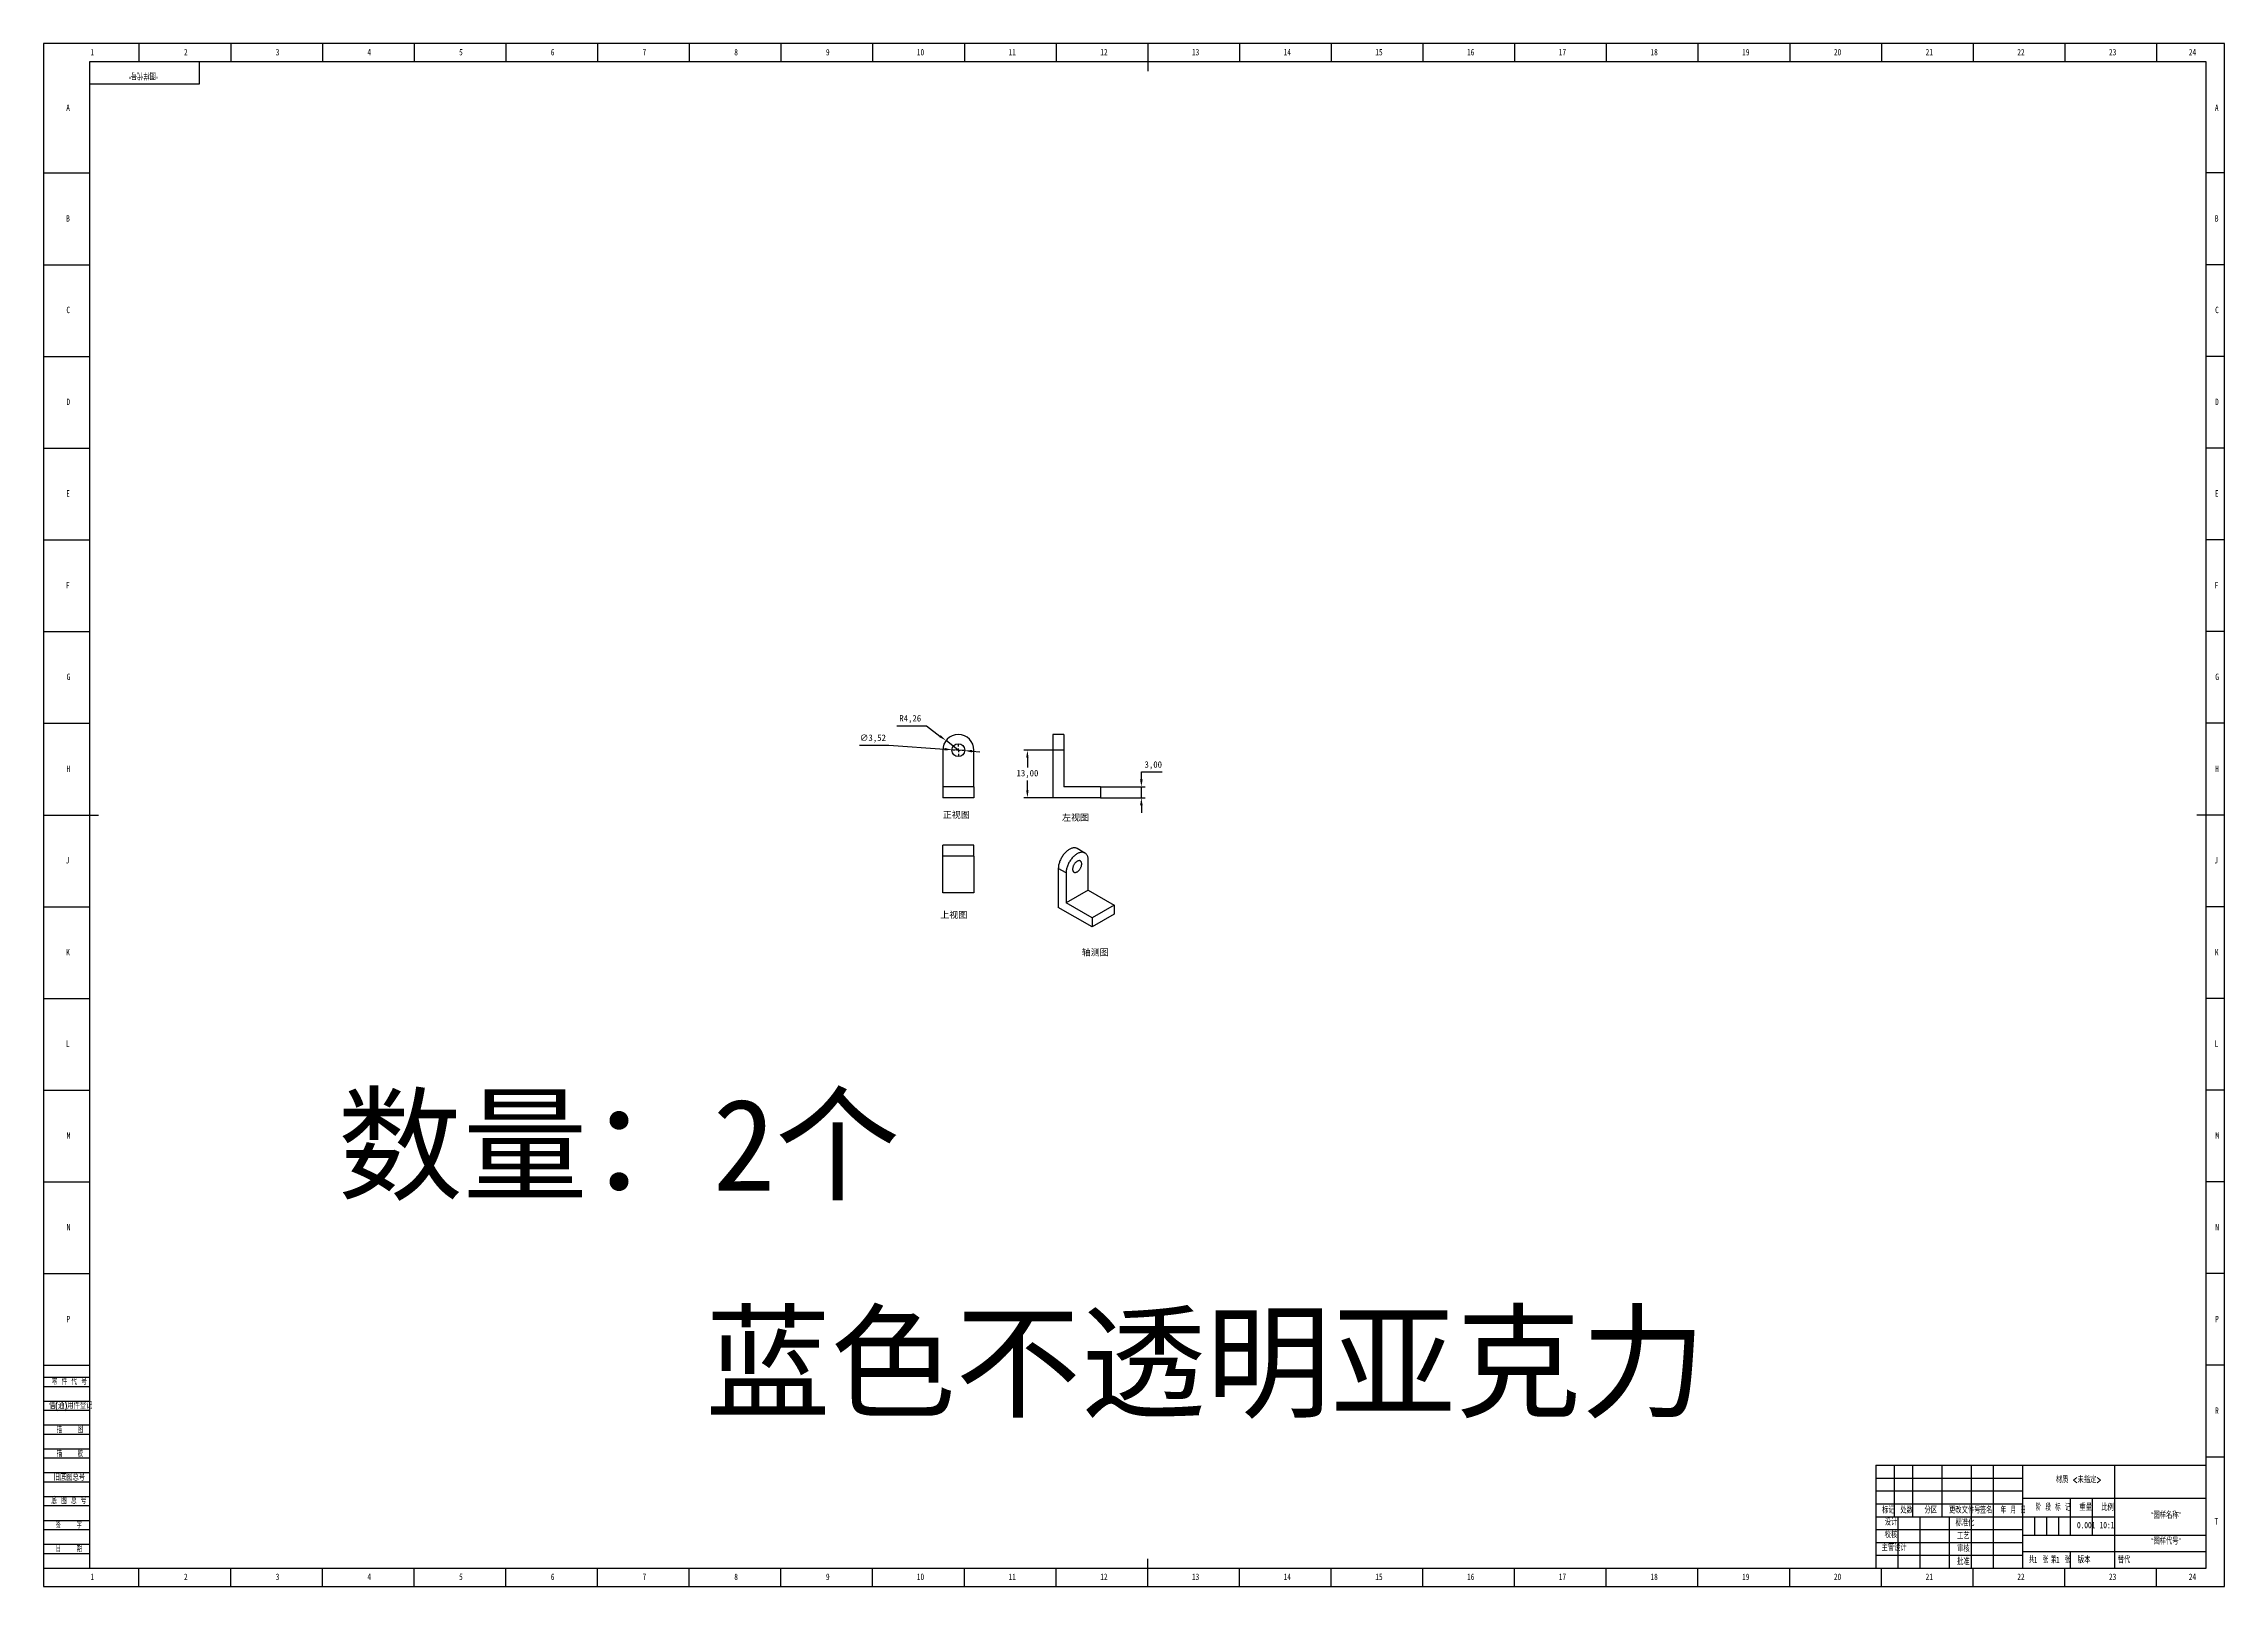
# Model space of a CAD drawing. Header units: millimetres. Extents: x -18 to 2797, y 106 to 1070.
# Drawn here: x 1608 to 2797, y 106 to 947 of the extents above; entities that cross this region are included whole.
import ezdxf

# ---------------------------------------------------------------- set-up
doc = ezdxf.new("R2010")
doc.units = ezdxf.units.MM
doc.header["$PDSIZE"] = -1
for name, color, linetype in [('10', 7, 'Continuous'), ('5', 7, 'Continuous'), ('9', 7, 'Continuous'), ('SLD-0', 7, 'Continuous')]:
    doc.layers.add(name, color=color, linetype=linetype)
doc.styles.add('SLDTEXTSTYLE0', font='TXT', dxfattribs={"width": 0.7, "bigfont": 'bigfont'})
doc.styles.add('SLDTEXTSTYLE1', font='TXT', dxfattribs={"width": 0.6, "bigfont": 'bigfont'})
doc.styles.add('SLDTEXTSTYLE2', font='TXT', dxfattribs={"width": 0.614286, "bigfont": 'bigfont'})
doc.styles.add('SLDTEXTSTYLE3', font='TXT', dxfattribs={"width": 0.62, "bigfont": 'bigfont'})
doc.styles.add('SLDTEXTSTYLE4', font='TXT', dxfattribs={"width": 0.566667, "bigfont": 'bigfont'})
doc.styles.add('SLDTEXTSTYLE5', font='TXT', dxfattribs={"width": 0.7})
doc.dimstyles.new('ISO-25', dxfattribs={"dimtxt": 2.5, "dimasz": 2.5, "dimexe": 1.25, "dimexo": 0.625, "dimtad": 1, "dimtxsty": 'Standard', "dimcen": 2.5, "dimadec": 0, "dimazin": 0, "dimtfac": 1, "dimtmove": 0, "dimatfit": 3, "dimfxl": 1, "dimarcsym": 0})

msp = doc.modelspace()

# ---------------------------------------------------------------- texts
at = {"attachment_point": 1}
for s, width, gutter_width, heights, insert, char_height in [('{\\fSimSun|b0|i0|c134|p2;正视图}', 51.02651, 17.5, [0], (2098.461, 528.681), 3.5), ('{\\fSimSun|b0|i0|c134|p2;左视图}', 51.02651, 17.5, [0], (2163.457, 527.191), 3.5), ('{\\fSimSun|b0|i0|c134|p2;上视图}', 51.02651, 17.5, [0], (2097.089, 474.147), 3.5), ('{\\fSimSun|b0|i0|c134|p2;轴测图}', 51.02651, 17.5, [0], (2174.207, 453.711), 3.5), ('{\\fSimSun|b0|i0|c134|p2;数量：2个}', 716.24298, 12.5, [329.844], (1768.453, 372.123), 50), ('{\\fSimSun|b0|i0|c134|p2;蓝色不透明亚克力}', 716.24298, 12.5, [329.844], (1969.009, 253.596), 50)]:
    msp.add_mtext_dynamic_manual_height_columns(s, width=width, gutter_width=gutter_width, heights=heights, dxfattribs=dict(at, insert=insert, char_height=char_height))
at = {"layer": '10', "char_height": 3.5}
for s, insert, attachment_point, style in [('1', (1634.732, 944.414), 2, 'SLDTEXTSTYLE5'), ('2', (1685.732, 944.414), 2, 'SLDTEXTSTYLE5'), ('3', (1735.732, 944.414), 2, 'SLDTEXTSTYLE5'), ('4', (1785.732, 944.414), 2, 'SLDTEXTSTYLE5'), ('5', (1835.732, 944.414), 2, 'SLDTEXTSTYLE5'), ('6', (1885.734, 944.414), 2, 'SLDTEXTSTYLE5'), ('7', (1935.734, 944.414), 2, 'SLDTEXTSTYLE5'), ('8', (1985.734, 944.414), 2, 'SLDTEXTSTYLE5'), ('9', (2035.734, 944.414), 2, 'SLDTEXTSTYLE5'), ('10', (2086.276, 944.414), 2, 'SLDTEXTSTYLE5'), ('11', (2136.276, 944.414), 2, 'SLDTEXTSTYLE5'), ('12', (2186.276, 944.414), 2, 'SLDTEXTSTYLE5'), ('13', (2236.276, 944.414), 2, 'SLDTEXTSTYLE5'), ('14', (2286.276, 944.414), 2, 'SLDTEXTSTYLE5'), ('15', (2336.276, 944.414), 2, 'SLDTEXTSTYLE5'), ('16', (2386.278, 944.414), 2, 'SLDTEXTSTYLE5'), ('17', (2436.278, 944.414), 2, 'SLDTEXTSTYLE5'), ('18', (2486.278, 944.414), 2, 'SLDTEXTSTYLE5'), ('19', (2536.278, 944.414), 2, 'SLDTEXTSTYLE5'), ('20', (2586.276, 944.414), 2, 'SLDTEXTSTYLE5'), ('21', (2636.276, 944.414), 2, 'SLDTEXTSTYLE5'), ('22', (2686.276, 944.414), 2, 'SLDTEXTSTYLE5'), ('23', (2736.276, 944.414), 2, 'SLDTEXTSTYLE5'), ('24', (2779.776, 944.414), 2, 'SLDTEXTSTYLE5'), ('A', (1621.507, 914.052), 2, 'SLDTEXTSTYLE5'), ('A', (2793.007, 914.052), 2, 'SLDTEXTSTYLE5'), ('B', (1621.507, 853.802), 2, 'SLDTEXTSTYLE5'), ('B', (2793.007, 853.802), 2, 'SLDTEXTSTYLE5'), ('C', (1621.614, 803.914), 2, 'SLDTEXTSTYLE5'), ('C', (2793.114, 803.914), 2, 'SLDTEXTSTYLE5'), ('D', (1621.617, 753.802), 2, 'SLDTEXTSTYLE5'), ('D', (2793.117, 753.802), 2, 'SLDTEXTSTYLE5'), ('E', (1621.505, 703.914), 2, 'SLDTEXTSTYLE5'), ('E', (2793.005, 703.914), 2, 'SLDTEXTSTYLE5'), ('F', (1621.411, 653.802), 2, 'SLDTEXTSTYLE5'), ('F', (2792.911, 653.802), 2, 'SLDTEXTSTYLE5'), ('G', (1621.726, 603.914), 2, 'SLDTEXTSTYLE5'), ('G', (2793.226, 603.914), 2, 'SLDTEXTSTYLE5'), ('H', (1621.617, 553.802), 2, 'SLDTEXTSTYLE5'), ('H', (2793.117, 553.802), 2, 'SLDTEXTSTYLE5'), ('J', (1621.202, 503.914), 2, 'SLDTEXTSTYLE5'), ('J', (2792.702, 503.914), 2, 'SLDTEXTSTYLE5'), ('K', (1621.507, 453.802), 2, 'SLDTEXTSTYLE5'), ('K', (2793.007, 453.802), 2, 'SLDTEXTSTYLE5'), ('L', (1621.368, 403.914), 2, 'SLDTEXTSTYLE5'), ('L', (2792.868, 403.914), 2, 'SLDTEXTSTYLE5'), ('M', (1621.785, 353.802), 2, 'SLDTEXTSTYLE5'), ('M', (2793.285, 353.802), 2, 'SLDTEXTSTYLE5'), ('N', (1621.736, 303.914), 2, 'SLDTEXTSTYLE5'), ('N', (2793.236, 303.914), 2, 'SLDTEXTSTYLE5'), ('P', (1621.631, 253.802), 2, 'SLDTEXTSTYLE5'), ('P', (2793.131, 253.802), 2, 'SLDTEXTSTYLE5'), ('R', (2793.117, 203.914), 2, 'SLDTEXTSTYLE5'), ('材质 <未指定>', (2717.663, 166.187), 2, 'SLDTEXTSTYLE0'), ('“图样名称”', (2765.356, 146.84), 2, 'SLDTEXTSTYLE0'), ('T', (2792.843, 143.552), 2, 'SLDTEXTSTYLE5'), ('校核', (2615.363, 136.186), 2, 'SLDTEXTSTYLE0'), ('0.001', (2721.831, 141.487), 2, 'SLDTEXTSTYLE5'), ('“图样代号”', (2765.359, 132.695), 2, 'SLDTEXTSTYLE0'), ('主管设计', (2617.113, 129.159), 2, 'SLDTEXTSTYLE0'), ('1', (2693.297, 122.517), 1, 'SLDTEXTSTYLE5'), ('1', (2705.322, 122.517), 1, 'SLDTEXTSTYLE5'), ('1', (1634.732, 113.302), 2, 'SLDTEXTSTYLE5'), ('2', (1685.732, 113.302), 2, 'SLDTEXTSTYLE5'), ('3', (1735.732, 113.302), 2, 'SLDTEXTSTYLE5'), ('4', (1785.732, 113.302), 2, 'SLDTEXTSTYLE5'), ('5', (1835.732, 113.302), 2, 'SLDTEXTSTYLE5'), ('6', (1885.734, 113.302), 2, 'SLDTEXTSTYLE5'), ('7', (1935.734, 113.302), 2, 'SLDTEXTSTYLE5'), ('8', (1985.734, 113.302), 2, 'SLDTEXTSTYLE5'), ('9', (2035.734, 113.302), 2, 'SLDTEXTSTYLE5'), ('10', (2086.276, 113.302), 2, 'SLDTEXTSTYLE5'), ('11', (2136.276, 113.302), 2, 'SLDTEXTSTYLE5'), ('12', (2186.276, 113.302), 2, 'SLDTEXTSTYLE5'), ('13', (2236.276, 113.302), 2, 'SLDTEXTSTYLE5'), ('14', (2286.276, 113.302), 2, 'SLDTEXTSTYLE5'), ('15', (2336.276, 113.302), 2, 'SLDTEXTSTYLE5'), ('16', (2386.278, 113.302), 2, 'SLDTEXTSTYLE5'), ('17', (2436.278, 113.302), 2, 'SLDTEXTSTYLE5'), ('18', (2486.278, 113.302), 2, 'SLDTEXTSTYLE5'), ('19', (2536.278, 113.302), 2, 'SLDTEXTSTYLE5'), ('20', (2586.276, 113.302), 2, 'SLDTEXTSTYLE5'), ('21', (2636.276, 113.302), 2, 'SLDTEXTSTYLE5'), ('22', (2686.276, 113.302), 2, 'SLDTEXTSTYLE5'), ('23', (2736.276, 113.302), 2, 'SLDTEXTSTYLE5'), ('24', (2779.776, 113.302), 2, 'SLDTEXTSTYLE5')]:
    msp.add_mtext(s, dxfattribs=dict(at, insert=insert, attachment_point=attachment_point, style=style))
at = {"layer": '10', "color": 7, "insert": (2720.714, 122.517), "char_height": 3.5, "attachment_point": 2, "style": 'SLDTEXTSTYLE0'}
msp.add_mtext('版本', dxfattribs=at)
at = {"layer": '9', "color": 7, "char_height": 3.5}
for s, insert, attachment_point, style in [('零 件 代 号', (1612.669, 219.689), 1, 'SLDTEXTSTYLE2'), ('借(通)用件登记', (1611.12, 206.605), 1, 'SLDTEXTSTYLE0'), ('描    图', (1622.539, 193.505), 2, 'SLDTEXTSTYLE4'), ('描    校', (1622.506, 180.466), 2, 'SLDTEXTSTYLE4'), ('旧底图总号', (1613.646, 167.53), 1, 'SLDTEXTSTYLE0'), ('底 图 总 号', (1612.399, 154.762), 1, 'SLDTEXTSTYLE2'), ('标记', (2614.008, 149.635), 2, 'SLDTEXTSTYLE0'), ('设计', (2615.415, 143.096), 2, 'SLDTEXTSTYLE0'), ('处数', (2623.946, 149.635), 2, 'SLDTEXTSTYLE0'), ('分区', (2637.103, 149.635), 2, 'SLDTEXTSTYLE0'), ('更改文件号', (2655.66, 149.635), 2, 'SLDTEXTSTYLE0'), ('标准化', (2655.754, 142.688), 2, 'SLDTEXTSTYLE0'), ('签名', (2667.332, 149.635), 2, 'SLDTEXTSTYLE0'), ('年 月 日', (2682.096, 149.635), 2, 'SLDTEXTSTYLE3'), ('阶 段 标 记', (2703.723, 151.14), 2, 'SLDTEXTSTYLE2'), ('重量', (2721.589, 151.14), 2, 'SLDTEXTSTYLE0'), ('比例', (2733.482, 151.14), 2, 'SLDTEXTSTYLE0'), ('签    字', (1621.893, 141.522), 2, 'SLDTEXTSTYLE4'), ('工艺', (2654.868, 135.559), 2, 'SLDTEXTSTYLE0'), ('日    期', (1621.97, 128.563), 2, 'SLDTEXTSTYLE4'), ('批准', (2654.85, 121.545), 2, 'SLDTEXTSTYLE0'), ('审核', (2654.867, 128.579), 2, 'SLDTEXTSTYLE0'), ('共  张', (2695.877, 122.517), 2, 'SLDTEXTSTYLE1'), ('第  张', (2707.863, 122.517), 2, 'SLDTEXTSTYLE1')]:
    msp.add_mtext(s, dxfattribs=dict(at, insert=insert, attachment_point=attachment_point, style=style))
at = {"layer": 'SLD-0', "insert": (1662.559, 928.2), "char_height": 3.5, "attachment_point": 2, "rotation": 180, "style": 'SLDTEXTSTYLE0'}
msp.add_mtext('“图样代号”', dxfattribs=at)
at = {"layer": 'SLD-0', "char_height": 3.5}
for s, insert, attachment_point, style in [('10:1', (2733.169, 141.487), 2, 'SLDTEXTSTYLE5'), ('替代', (2739.038, 122.517), 1, 'SLDTEXTSTYLE0')]:
    msp.add_mtext(s, dxfattribs=dict(at, insert=insert, attachment_point=attachment_point, style=style))

# ---------------------------------------------------------------- blocks, each defined once
blk = doc.blocks.new('SW_CENTERMARKSYMBOL_0')
at = {"layer": '10', "color": 0}
for p, q in [((-10, 0), (-15, 0)), ((0, 0), (-5, 0)), ((0, 10), (0, 15)), ((0, 0), (0, 5)), ((0, 0), (0, -5)), ((0, 0), (5, 0)), ((10, 0), (15, 0)), ((0, -10), (0, -15))]:
    blk.add_line(p, q, dxfattribs=at)
blk = doc.blocks.new('*D16')
at = {"color": 0, "lineweight": -2, "transparency": 16777216}
for p, q in [((2206.7, 546.2), (2206.7, 550.3)), ((2206.7, 550.3), (2218.1, 550.3)), ((2184.4, 542.2), (2208.7, 542.2)), ((2184.4, 536.2), (2208.7, 536.2)), ((2206.7, 536.2), (2206.7, 542.2)), ((2206.7, 532.1), (2206.7, 528))]:
    blk.add_line(p, q, dxfattribs=at)
at = {"color": 0, "transparency": 16777216}
for points in [[(2206, 546.2), (2207.4, 546.2), (2206.7, 542.2)], [(2206, 532.1), (2207.4, 532.1), (2206.7, 536.2)]]:
    blk.add_solid(points, dxfattribs=at)
at = {"layer": 'Defpoints', "color": 0, "transparency": 16777216}
for p in [(2184.4, 542.2), (2184.4, 536.2), (2206.7, 542.2)]:
    blk.add_point(p, dxfattribs=at)
at = {"color": 0, "transparency": 16777216, "insert": (2213.2, 553.9), "char_height": 3.5, "attachment_point": 5}
blk.add_mtext('3,00', dxfattribs=at)
blk = doc.blocks.new('*D23')
at = {"color": 0, "lineweight": -2, "transparency": 16777216}
for p, q in [((2053, 564.9), (2069.1, 564.9)), ((2069.1, 564.9), (2099.3, 562.7)), ((2110.4, 561.9), (2103.4, 562.4)), ((2114.5, 561.6), (2118.6, 561.3))]:
    blk.add_line(p, q, dxfattribs=at)
at = {"color": 0, "transparency": 16777216}
for points in [[(2099.4, 563.4), (2099.3, 562), (2103.4, 562.4)], [(2114.5, 562.3), (2114.4, 560.9), (2110.4, 561.9)]]:
    blk.add_solid(points, dxfattribs=at)
at = {"layer": 'Defpoints', "color": 0, "transparency": 16777216}
for p in [(2103.4, 562.4), (2110.4, 561.9)]:
    blk.add_point(p, dxfattribs=at)
at = {"color": 0, "transparency": 16777216, "insert": (2060.3, 568.5), "char_height": 3.5, "attachment_point": 5}
blk.add_mtext('∅3,52', dxfattribs=at)
blk = doc.blocks.new('*D24')
at = {"color": 0, "lineweight": -2, "transparency": 16777216}
for p, q in [((2073.4, 575.5), (2089.5, 575.5)), ((2089.5, 575.5), (2096.9, 569.8)), ((2106.9, 562.2), (2100.2, 567.4))]:
    blk.add_line(p, q, dxfattribs=at)
at = {"color": 0, "transparency": 16777216}
blk.add_solid([(2097.3, 570.4), (2096.5, 569.3), (2100.2, 567.4)], dxfattribs=at)
at = {"layer": 'Defpoints', "color": 0, "transparency": 16777216}
for p in [(2100.2, 567.4), (2106.9, 562.2)]:
    blk.add_point(p, dxfattribs=at)
at = {"color": 0, "transparency": 16777216, "insert": (2080.7, 579.1), "char_height": 3.5, "attachment_point": 5}
blk.add_mtext('R4,26', dxfattribs=at)
blk = doc.blocks.new('*D25')
at = {"color": 0, "lineweight": -2, "transparency": 16777216}
for p, q in [((2158.4, 562.2), (2142.6, 562.2)), ((2144.6, 558.1), (2144.6, 552.7)), ((2158.4, 536.2), (2142.6, 536.2)), ((2144.6, 540.2), (2144.6, 545.6))]:
    blk.add_line(p, q, dxfattribs=at)
at = {"color": 0, "transparency": 16777216}
for points in [[(2143.9, 558.1), (2145.2, 558.1), (2144.6, 562.2)], [(2143.9, 540.2), (2145.2, 540.2), (2144.6, 536.2)]]:
    blk.add_solid(points, dxfattribs=at)
at = {"layer": 'Defpoints', "color": 0, "transparency": 16777216}
for p in [(2144.6, 562.2), (2158.4, 562.2), (2158.4, 536.2)]:
    blk.add_point(p, dxfattribs=at)
at = {"color": 0, "transparency": 16777216, "insert": (2144.6, 549.2), "char_height": 3.5, "attachment_point": 5}
blk.add_mtext('13,00', dxfattribs=at)

# ---------------------------------------------------------------- dimensions: what is measured, and where the dimension line sits
dim = msp.add_diameter_dim_2p(p1=(2110.425, 561.91), p2=(2103.404, 562.423), dimstyle='ISO-25', override={"dimtxt": 3.5, "dimasz": 4.08, "dimexe": 2, "dimexo": 0, "dimgap": 1.524, "dimtih": 1, "dimtoh": 1, "dimlfac": 0.5, "dimzin": 0, "dimadec": 2, "dimtzin": 0})
dim.commit()
dim.dimension.update_dxf_attribs({"geometry": '*D23', "text_midpoint": (2069.086, 564.932), "dimtype": 163})
dim = msp.add_radius_dim(center=(2106.914, 562.167), mpoint=(2100.159, 567.359), dimstyle='ISO-25', override={"dimtxt": 3.5, "dimasz": 4.08, "dimexe": 2, "dimexo": 0, "dimgap": 1.524, "dimtih": 1, "dimtoh": 1, "dimlfac": 0.5, "dimzin": 0, "dimadec": 2, "dimtzin": 0})
dim.commit()
dim.dimension.update_dxf_attribs({"geometry": '*D24', "text_midpoint": (2080.712, 575.531), "dimtype": 164})
for base, p1, p2, picture, middle in [((2144.558, 562.167), (2158.435, 536.167), (2158.435, 562.167), '*D25', (2144.558, 549.167)), ((2206.695, 542.167), (2184.435, 536.167), (2184.435, 542.167), '*D16', (2213.177, 553.892))]:
    dim = msp.add_linear_dim(base=base, p1=p1, p2=p2, angle=90, dimstyle='ISO-25', override={"dimtxt": 3.5, "dimasz": 4.08, "dimexe": 2, "dimexo": 0, "dimgap": 1.524, "dimtih": 1, "dimtoh": 1, "dimlfac": 0.5, "dimzin": 0, "dimadec": 2, "dimtzin": 0})
    dim.commit()
    dim.dimension.update_dxf_attribs({"geometry": picture, "text_midpoint": middle})

# ---------------------------------------------------------------- linework, layer by layer
at = {"color": 7, "linetype": 'Continuous', "lineweight": 25}
for p, q in [((2098.394, 562.167), (2098.394, 542.167)), ((2115.434, 542.167), (2115.434, 562.167)), ((2164.435, 570.687), (2158.435, 570.687)), ((2158.435, 570.687), (2158.435, 562.167)), ((2164.435, 562.167), (2158.435, 562.167)), ((2158.435, 562.167), (2158.435, 536.167)), ((2164.435, 570.687), (2164.435, 562.167)), ((2164.435, 562.167), (2164.435, 542.167)), ((2098.394, 542.167), (2098.394, 536.167)), ((2115.434, 542.167), (2098.394, 542.167)), ((2115.434, 536.167), (2098.394, 536.167)), ((2115.434, 542.167), (2115.434, 536.167)), ((2184.435, 536.167), (2158.435, 536.167)), ((2184.435, 542.167), (2164.435, 542.167)), ((2184.435, 542.167), (2184.435, 536.167)), ((2098.394, 504.368), (2098.394, 510.368)), ((2115.434, 510.368), (2098.394, 510.368)), ((2115.434, 504.368), (2098.394, 504.368)), ((2098.394, 484.368), (2098.394, 504.368)), ((2115.434, 504.368), (2115.434, 510.368)), ((2115.434, 504.368), (2115.434, 484.368)), ((2175.954, 506.108), (2171.711, 508.557)), ((2177.719, 485.877), (2177.719, 502.207)), ((2165.67, 495.252), (2161.427, 497.701)), ((2161.427, 497.701), (2161.427, 476.471)), ((2165.67, 495.252), (2165.67, 478.921)), ((2115.434, 484.368), (2098.394, 484.368)), ((2179.812, 465.857), (2161.427, 476.471)), ((2177.719, 485.877), (2165.67, 478.921)), ((2179.812, 470.757), (2165.67, 478.921)), ((2177.719, 485.877), (2191.861, 477.712)), ((2191.861, 477.712), (2179.812, 470.757)), ((2191.861, 477.712), (2191.861, 472.813)), ((2191.861, 472.813), (2179.812, 465.857)), ((2179.812, 470.757), (2179.812, 465.857))]:
    msp.add_line(p, q, dxfattribs=at)
at = {"color": 7, "linetype": 'Continuous', "lineweight": 25, "flags": 128}
for points in [[(2171.711, 508.557), (2171.646, 508.594), (2171.371, 508.725), (2171.082, 508.826), (2170.78, 508.899), (2170.464, 508.943), (2170.137, 508.956), (2169.8, 508.941), (2169.454, 508.896), (2169.1, 508.822), (2168.741, 508.719), (2168.376, 508.587), (2168.008, 508.427), (2167.637, 508.239), (2167.266, 508.025), (2166.896, 507.785), (2166.528, 507.52), (2166.163, 507.231), (2165.803, 506.918), (2165.45, 506.584), (2165.104, 506.23), (2164.766, 505.856), (2164.44, 505.465), (2164.124, 505.057), (2163.821, 504.635), (2163.532, 504.199), (2163.258, 503.752), (2163, 503.295), (2162.758, 502.831), (2162.535, 502.36), (2162.33, 501.884), (2162.144, 501.406), (2161.979, 500.927), (2161.834, 500.449), (2161.711, 499.973), (2161.609, 499.503), (2161.53, 499.038), (2161.473, 498.582), (2161.439, 498.136), (2161.427, 497.701)], [(2177.719, 502.207), (2177.708, 502.629), (2177.673, 503.036), (2177.616, 503.426), (2177.537, 503.799), (2177.435, 504.153), (2177.312, 504.486), (2177.168, 504.797), (2177.002, 505.085), (2176.817, 505.349), (2176.612, 505.588), (2176.388, 505.8), (2176.147, 505.987), (2175.888, 506.145), (2175.614, 506.275), (2175.325, 506.377), (2175.022, 506.45), (2174.707, 506.493), (2174.38, 506.507), (2174.043, 506.492), (2173.697, 506.447), (2173.343, 506.373), (2172.983, 506.269), (2172.619, 506.138), (2172.25, 505.978), (2171.88, 505.79), (2171.509, 505.576), (2171.139, 505.336), (2170.77, 505.071), (2170.406, 504.781), (2170.046, 504.469), (2169.692, 504.135), (2169.346, 503.78), (2169.009, 503.407), (2168.682, 503.015), (2168.367, 502.608), (2168.064, 502.185), (2167.775, 501.75), (2167.501, 501.303), (2167.242, 500.846), (2167.001, 500.381), (2166.777, 499.91), (2166.572, 499.435), (2166.387, 498.957), (2166.221, 498.478), (2166.077, 498), (2165.953, 497.524), (2165.852, 497.053), (2165.772, 496.589), (2165.716, 496.133), (2165.681, 495.686), (2165.67, 495.252)], [(2174.183, 500.166), (2174.172, 500.433), (2174.138, 500.684), (2174.083, 500.918), (2174.005, 501.132), (2173.907, 501.324), (2173.788, 501.492), (2173.651, 501.636), (2173.496, 501.753), (2173.324, 501.843), (2173.138, 501.904), (2172.939, 501.937), (2172.728, 501.941), (2172.509, 501.916), (2172.281, 501.861), (2172.049, 501.779), (2171.813, 501.669), (2171.576, 501.532), (2171.34, 501.37), (2171.108, 501.184), (2170.88, 500.976), (2170.66, 500.747), (2170.45, 500.5), (2170.251, 500.237), (2170.064, 499.961), (2169.893, 499.673), (2169.738, 499.377), (2169.601, 499.075), (2169.482, 498.769), (2169.384, 498.464), (2169.306, 498.161), (2169.25, 497.862), (2169.217, 497.572), (2169.205, 497.293), (2169.217, 497.026), (2169.25, 496.775), (2169.306, 496.541), (2169.384, 496.327), (2169.482, 496.135), (2169.601, 495.967), (2169.738, 495.823), (2169.893, 495.706), (2170.064, 495.616), (2170.251, 495.555), (2170.45, 495.522), (2170.66, 495.518), (2170.88, 495.543), (2171.108, 495.597), (2171.34, 495.68), (2171.576, 495.79), (2171.813, 495.927), (2172.049, 496.089), (2172.281, 496.275), (2172.509, 496.483), (2172.728, 496.712), (2172.939, 496.959), (2173.138, 497.222), (2173.324, 497.498), (2173.496, 497.786), (2173.651, 498.082), (2173.788, 498.384), (2173.907, 498.69), (2174.005, 498.995), (2174.083, 499.298), (2174.138, 499.596), (2174.172, 499.887), (2174.183, 500.166)]]:
    msp.add_lwpolyline(points, dxfattribs=at)
at = {"color": 7, "linetype": 'Continuous', "lineweight": 25}
msp.add_circle((2106.914, 562.167), 3.52, dxfattribs=at)
msp.add_arc((2106.914, 562.167), 8.52, 0, 180, dxfattribs=at)
at = {"layer": '5', "color": 7}
for p, q in [((2797.187, 947.329), (1608.187, 947.329)), ((1608.187, 947.329), (1608.187, 106.329)), ((2797.187, 106.329), (2797.187, 947.329)), ((1608.187, 220.329), (1633.187, 220.329)), ((1608.187, 215.329), (1633.187, 215.329)), ((1608.187, 207.329), (1633.187, 207.329)), ((1608.187, 202.329), (1633.187, 202.329)), ((1608.187, 194.329), (1633.187, 194.329)), ((1608.187, 189.329), (1633.187, 189.329)), ((1608.187, 181.329), (1633.187, 181.329)), ((1608.187, 176.329), (1633.187, 176.329)), ((1608.187, 168.329), (1633.187, 168.329)), ((1608.187, 163.329), (1633.187, 163.329)), ((1608.187, 155.329), (1633.187, 155.329)), ((2607.187, 165.329), (2687.187, 165.329)), ((2607.187, 158.329), (2687.187, 158.329)), ((1608.187, 150.329), (1633.187, 150.329)), ((2693.687, 144.329), (2693.687, 134.329)), ((2700.187, 144.329), (2700.187, 134.329)), ((2706.687, 144.329), (2706.687, 134.329)), ((1608.187, 142.329), (1633.187, 142.329)), ((1608.187, 137.329), (1633.187, 137.329)), ((1608.187, 129.329), (1633.187, 129.329)), ((1608.187, 124.329), (1633.187, 124.329)), ((1608.187, 106.329), (2797.187, 106.329))]:
    msp.add_line(p, q, dxfattribs=at)
at = {"layer": '5'}
for p, q in [((1660.187, 947.329), (1660.187, 937.379)), ((1710.187, 947.329), (1710.187, 937.379)), ((1760.187, 947.329), (1760.187, 937.379)), ((1810.187, 947.329), (1810.187, 937.379)), ((1860.187, 947.329), (1860.187, 937.379)), ((1910.187, 947.329), (1910.187, 937.379)), ((1960.187, 947.329), (1960.187, 937.379)), ((2010.187, 947.329), (2010.187, 937.379)), ((2060.187, 947.329), (2060.187, 937.379)), ((2110.187, 947.329), (2110.187, 937.379)), ((2160.187, 947.329), (2160.187, 937.379)), ((2260.187, 947.329), (2260.187, 937.379)), ((2310.187, 947.329), (2310.187, 937.379)), ((2360.187, 947.329), (2360.187, 937.379)), ((2410.187, 947.329), (2410.187, 937.379)), ((2460.187, 947.329), (2460.187, 937.379)), ((2510.187, 947.329), (2510.187, 937.379)), ((2560.187, 947.329), (2560.187, 937.379)), ((2610.187, 947.329), (2610.187, 937.379)), ((2660.187, 947.329), (2660.187, 937.379)), ((2710.187, 947.329), (2710.187, 937.379)), ((2760.187, 947.329), (2760.187, 937.379)), ((1608.187, 876.829), (1633.187, 876.829)), ((2797.187, 876.829), (2787.187, 876.829)), ((1608.187, 826.829), (1633.187, 826.829)), ((2797.187, 826.829), (2787.187, 826.829)), ((1608.187, 776.829), (1633.187, 776.829)), ((2797.187, 776.829), (2787.187, 776.829)), ((1608.187, 726.829), (1633.187, 726.829)), ((2797.187, 726.829), (2787.187, 726.829)), ((1608.187, 676.829), (1633.187, 676.829)), ((2797.187, 676.829), (2787.187, 676.829)), ((1608.187, 626.829), (1633.187, 626.829)), ((2797.187, 626.829), (2787.187, 626.829)), ((1608.187, 576.829), (1633.187, 576.829)), ((2797.187, 576.829), (2787.187, 576.829)), ((1608.187, 476.829), (1633.187, 476.829)), ((2797.187, 476.829), (2787.187, 476.829)), ((1608.187, 426.829), (1633.187, 426.829)), ((2797.187, 426.829), (2787.187, 426.829)), ((1608.187, 376.829), (1633.187, 376.829)), ((2797.187, 376.829), (2787.187, 376.829)), ((1608.187, 326.829), (1633.187, 326.829)), ((2797.187, 326.829), (2787.187, 326.829)), ((1608.187, 276.829), (1633.187, 276.829)), ((2797.187, 276.829), (2787.187, 276.829)), ((1608.187, 226.829), (1633.187, 226.829)), ((2797.187, 226.829), (2787.187, 226.829)), ((2797.187, 176.829), (2787.187, 176.829)), ((1660.187, 106.329), (1660.187, 116.329)), ((1710.187, 106.329), (1710.187, 116.329)), ((1760.187, 106.329), (1760.187, 116.329)), ((1810.187, 106.329), (1810.187, 116.329)), ((1860.187, 106.329), (1860.187, 116.329)), ((1910.187, 106.329), (1910.187, 116.329)), ((1960.187, 106.329), (1960.187, 116.329)), ((2010.187, 106.329), (2010.187, 116.329)), ((2060.187, 106.329), (2060.187, 116.329)), ((2110.187, 106.329), (2110.187, 116.329)), ((2160.187, 106.329), (2160.187, 116.329)), ((2260.187, 106.329), (2260.187, 116.329)), ((2310.187, 106.329), (2310.187, 116.329)), ((2360.187, 106.329), (2360.187, 116.329)), ((2410.187, 106.329), (2410.187, 116.329)), ((2460.187, 106.329), (2460.187, 116.329)), ((2510.187, 106.329), (2510.187, 116.329)), ((2560.187, 106.329), (2560.187, 116.329)), ((2610.187, 106.329), (2610.187, 116.329)), ((2660.187, 106.329), (2660.187, 116.329)), ((2710.187, 106.329), (2710.187, 116.329)), ((2760.187, 106.329), (2760.187, 116.329))]:
    msp.add_line(p, q, dxfattribs=at)
at = {"layer": '5', "lineweight": 25}
for p, q in [((2210.187, 947.329), (2210.187, 932.329)), ((1608.187, 526.829), (1638.187, 526.829)), ((2797.187, 526.829), (2782.187, 526.829)), ((2210.187, 106.329), (2210.187, 121.329)), ((2713.187, 125.312), (2713.187, 116.329))]:
    msp.add_line(p, q, dxfattribs=at)
at = {"layer": '5', "color": 7, "lineweight": 25}
for p, q in [((2787.187, 937.379), (1633.187, 937.379)), ((1633.187, 937.379), (1633.187, 116.329)), ((1693.187, 925.329), (1693.187, 937.329)), ((2787.187, 116.329), (2787.187, 937.379)), ((1633.187, 925.329), (1693.187, 925.329)), ((2607.187, 172.329), (2787.187, 172.329)), ((2607.187, 172.329), (2607.187, 116.329)), ((2617.187, 172.329), (2617.187, 144.329)), ((2627.187, 172.329), (2627.187, 144.329)), ((2643.187, 172.329), (2643.187, 144.329)), ((2659.187, 172.329), (2659.187, 116.329)), ((2671.187, 172.329), (2671.187, 116.329)), ((2687.187, 172.329), (2687.187, 116.329)), ((2737.187, 172.329), (2737.187, 144.329)), ((2607.187, 151.329), (2687.187, 151.329)), ((2607.187, 144.329), (2737.187, 144.329)), ((2619.187, 144.329), (2619.187, 116.329)), ((2631.187, 144.329), (2631.187, 116.329)), ((2647.187, 144.329), (2647.187, 116.329)), ((2687.187, 154.329), (2787.187, 154.329)), ((2713.187, 154.329), (2713.187, 134.329)), ((2725.187, 154.329), (2725.187, 134.329)), ((2737.187, 144.329), (2737.187, 116.329)), ((2607.187, 137.329), (2687.187, 137.329)), ((2687.187, 134.329), (2787.187, 134.329)), ((2607.187, 130.329), (2687.187, 130.329)), ((2607.187, 123.329), (2687.187, 123.329)), ((2687.193, 125.312), (2787.187, 125.312)), ((1608.187, 116.329), (2787.187, 116.329))]:
    msp.add_line(p, q, dxfattribs=at)

# ---------------------------------------------------------------- block references
at = {"layer": '10', "xscale": 0.2, "yscale": 0.2, "zscale": 0.2}
msp.add_blockref('SW_CENTERMARKSYMBOL_0', (2106.914, 562.167), dxfattribs=at)

msp.set_redraw_order([(e.dxf.handle, doc.entitydb.next_handle()) for e in msp.query("TEXT MTEXT ATTDEF DIMENSION ARC_DIMENSION")])  # texts and dimensions are drawn at this point

doc.saveas('drawing.dxf')
